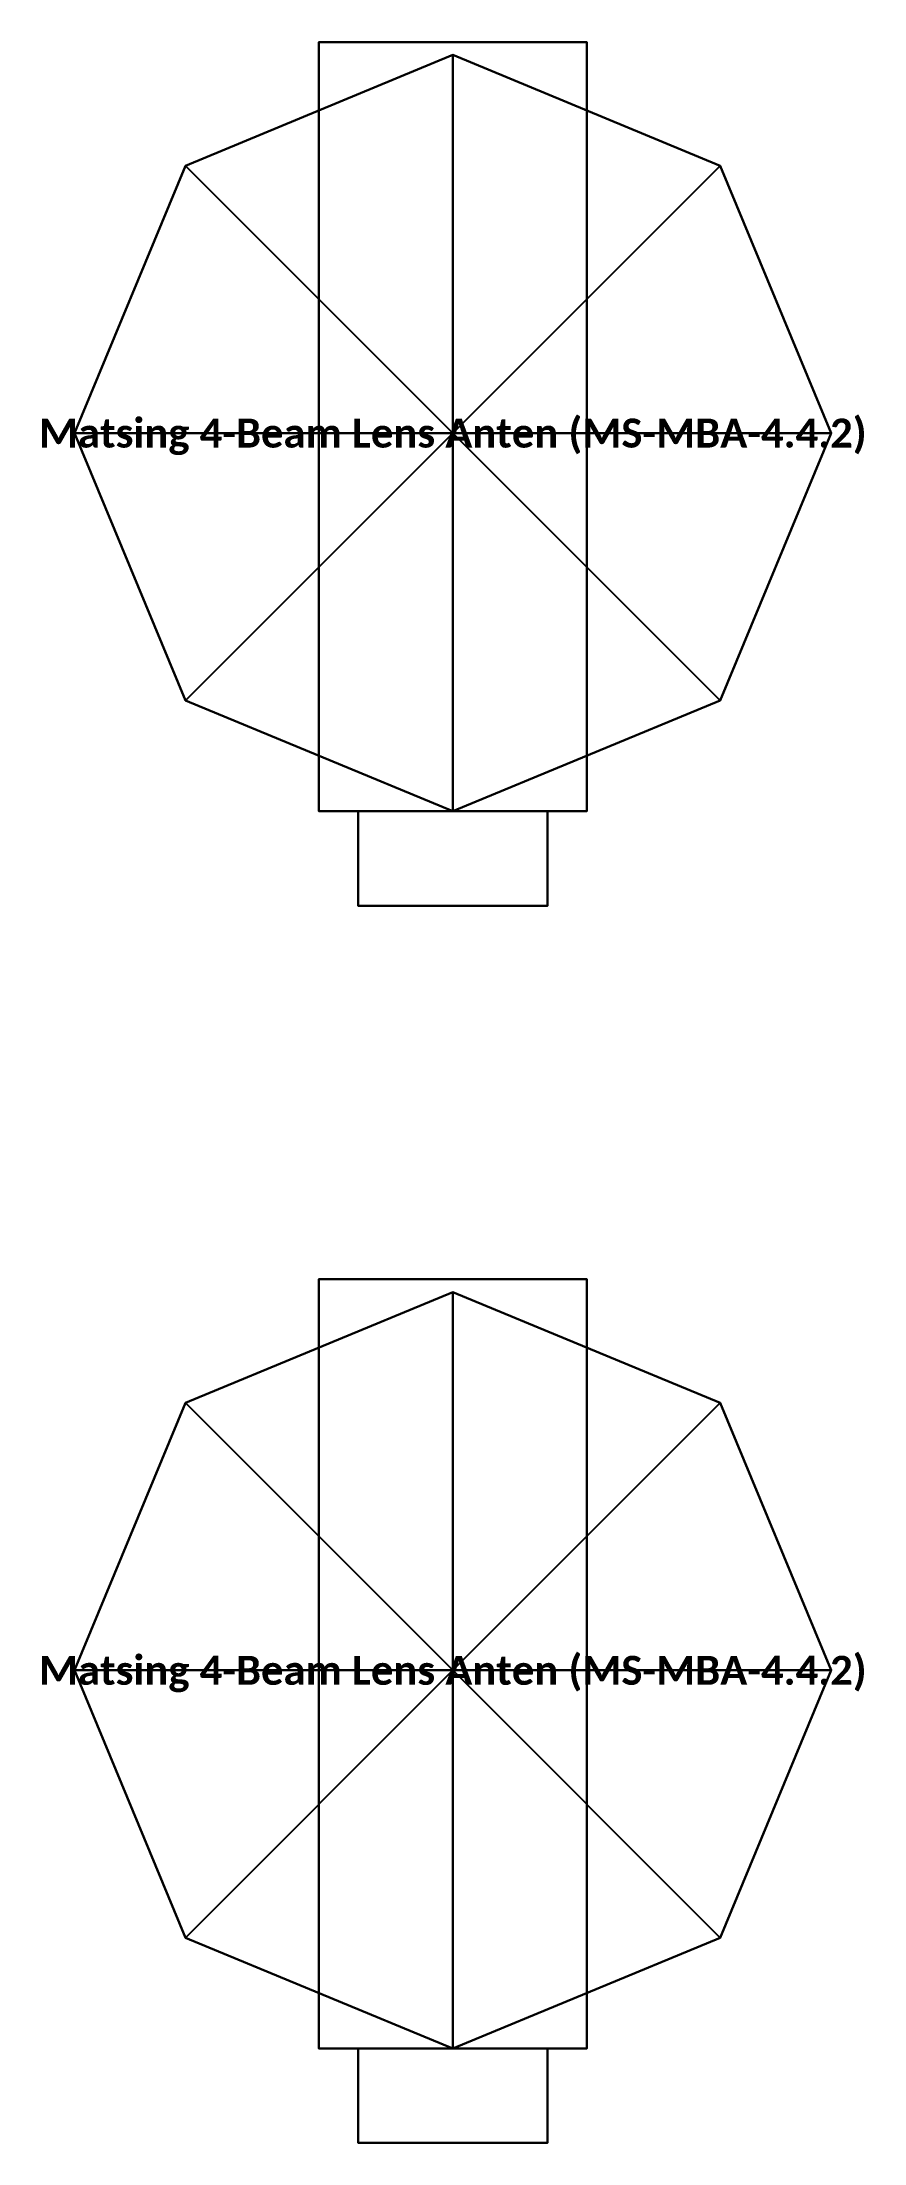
# Model space of a CAD drawing. Header units: metres. Extents: x -25 to 25, y -60.4 to 35.
# Drawn here: x -17.49 to -15.51, y -24.14 to -19.06 of the extents above; entities that cross this region are included whole.
import ezdxf
from ezdxf.enums import TextEntityAlignment as Align

# ---------------------------------------------------------------- set-up
doc = ezdxf.new("R2010")
doc.units = ezdxf.units.M
doc.layers.add('EKP_ANTEN_TASIYICI_KOL', color=141, linetype='CONTINUOUS')
doc.layers.add('EKP_MATSING_ANTEN', color=2, linetype='CONTINUOUS')
doc.styles.get("Standard").update_dxf_attribs({"font": 'calibrib.ttf'})

msp = doc.modelspace()

# ---------------------------------------------------------------- texts
at = {"layer": 'EKP_MATSING_ANTEN'}
for p in [(-16.5, -20.0098), (-16.5, -22.9998)]:
    msp.add_text('Matsing 4-Beam Lens Anten (MS-MBA-4.4.2)', height=0.07, dxfattribs=at).set_placement(p, align=Align.MIDDLE_CENTER)

# ---------------------------------------------------------------- linework, layer by layer
at = {"layer": 'EKP_ANTEN_TASIYICI_KOL'}
for p, q in [((-16.1764, -19.0648, 22.5159), (-16.8236, -19.0648, 22.5159)), ((-16.8236, -19.0648, 22.5159), (-16.8236, -20.9236, 22.5159)), ((-16.1764, -19.0648, 25.8711), (-16.8236, -19.0648, 25.8711)), ((-16.8236, -19.0648, 25.8711), (-16.8236, -20.9236, 25.8711)), ((-16.8236, -19.0648, 22.5159), (-16.8236, -19.0648, 25.8711)), ((-16.1764, -20.9236, 22.5159), (-16.1764, -19.0648, 22.5159)), ((-16.1764, -20.9236, 25.8711), (-16.1764, -19.0648, 25.8711)), ((-16.1764, -19.0648, 22.5159), (-16.1764, -19.0648, 25.8711)), ((-16.8236, -20.9236, 22.5159), (-16.1764, -20.9236, 22.5159)), ((-16.8236, -20.9236, 25.8711), (-16.1764, -20.9236, 25.8711)), ((-16.8236, -20.9236, 22.5159), (-16.8236, -20.9236, 25.8711)), ((-16.1764, -20.9236, 22.5159), (-16.1764, -20.9236, 25.8711)), ((-16.1764, -22.0548, 22.2559), (-16.8236, -22.0548, 22.2559)), ((-16.8236, -22.0548, 22.2559), (-16.8236, -23.9136, 22.2559)), ((-16.1764, -22.0548, 25.6111), (-16.8236, -22.0548, 25.6111)), ((-16.8236, -22.0548, 25.6111), (-16.8236, -23.9136, 25.6111)), ((-16.8236, -22.0548, 22.2559), (-16.8236, -22.0548, 25.6111)), ((-16.1764, -23.9136, 22.2559), (-16.1764, -22.0548, 22.2559)), ((-16.1764, -23.9136, 25.6111), (-16.1764, -22.0548, 25.6111)), ((-16.1764, -22.0548, 22.2559), (-16.1764, -22.0548, 25.6111)), ((-16.8236, -23.9136, 22.2559), (-16.1764, -23.9136, 22.2559)), ((-16.8236, -23.9136, 25.6111), (-16.1764, -23.9136, 25.6111)), ((-16.8236, -23.9136, 22.2559), (-16.8236, -23.9136, 25.6111)), ((-16.1764, -23.9136, 22.2559), (-16.1764, -23.9136, 25.6111))]:
    msp.add_line(p, q, dxfattribs=at)
for points in [[(-16.8236, -20.9236, 22.5159), (-16.1764, -20.9236, 22.5159), (-16.1764, -19.0648, 22.5159), (-16.8236, -19.0648, 22.5159)], [(-16.8236, -20.9236, 25.8711), (-16.1764, -20.9236, 25.8711), (-16.1764, -19.0648, 25.8711), (-16.8236, -19.0648, 25.8711)], [(-16.8236, -19.0648, 22.5159), (-16.1764, -19.0648, 22.5159), (-16.1764, -19.0648, 25.8711), (-16.8236, -19.0648, 25.8711)], [(-16.8236, -20.9236, 22.5159), (-16.8236, -19.0648, 22.5159), (-16.8236, -19.0648, 25.8711), (-16.8236, -20.9236, 25.8711)], [(-16.1764, -20.9236, 22.5159), (-16.1764, -19.0648, 22.5159), (-16.1764, -19.0648, 25.8711), (-16.1764, -20.9236, 25.8711)], [(-16.8236, -20.9236, 22.5159), (-16.1764, -20.9236, 22.5159), (-16.1764, -20.9236, 25.8711), (-16.8236, -20.9236, 25.8711)], [(-16.8236, -23.9136, 22.2559), (-16.1764, -23.9136, 22.2559), (-16.1764, -22.0548, 22.2559), (-16.8236, -22.0548, 22.2559)], [(-16.8236, -23.9136, 25.6111), (-16.1764, -23.9136, 25.6111), (-16.1764, -22.0548, 25.6111), (-16.8236, -22.0548, 25.6111)], [(-16.8236, -22.0548, 22.2559), (-16.1764, -22.0548, 22.2559), (-16.1764, -22.0548, 25.6111), (-16.8236, -22.0548, 25.6111)], [(-16.8236, -23.9136, 22.2559), (-16.8236, -22.0548, 22.2559), (-16.8236, -22.0548, 25.6111), (-16.8236, -23.9136, 25.6111)], [(-16.1764, -23.9136, 22.2559), (-16.1764, -22.0548, 22.2559), (-16.1764, -22.0548, 25.6111), (-16.1764, -23.9136, 25.6111)], [(-16.8236, -23.9136, 22.2559), (-16.1764, -23.9136, 22.2559), (-16.1764, -23.9136, 25.6111), (-16.8236, -23.9136, 25.6111)]]:
    msp.add_3dface(points, dxfattribs=at)
at = {"layer": 'EKP_MATSING_ANTEN'}
for p, q in [((-16.5, -19.0959, 22.5159), (-17.1462, -19.3636, 22.5159)), ((-16.5, -19.0959, 23.9318), (-17.1462, -19.3636, 23.9318)), ((-15.8538, -19.3636, 22.5159), (-16.5, -19.0959, 22.5159)), ((-15.8538, -19.3636, 23.9318), (-16.5, -19.0959, 23.9318)), ((-16.5, -19.0959, 22.5159), (-16.5, -19.0959, 23.9318)), ((-17.1462, -19.3636, 22.5159), (-17.4138, -20.0098, 22.5159)), ((-17.1462, -19.3636, 23.9318), (-17.4138, -20.0098, 23.9318)), ((-17.1462, -19.3636, 22.5159), (-17.1462, -19.3636, 23.9318)), ((-15.5862, -20.0098, 22.5159), (-15.8538, -19.3636, 22.5159)), ((-15.5862, -20.0098, 23.9318), (-15.8538, -19.3636, 23.9318)), ((-15.8538, -19.3636, 22.5159), (-15.8538, -19.3636, 23.9318)), ((-17.4138, -20.0098, 22.5159), (-17.1462, -20.6559, 22.5159)), ((-17.4138, -20.0098, 23.9318), (-17.1462, -20.6559, 23.9318)), ((-17.4138, -20.0098, 22.5159), (-17.4138, -20.0098, 23.9318)), ((-15.8538, -20.6559, 22.5159), (-15.5862, -20.0098, 22.5159)), ((-15.8538, -20.6559, 23.9318), (-15.5862, -20.0098, 23.9318)), ((-15.5862, -20.0098, 22.5159), (-15.5862, -20.0098, 23.9318)), ((-17.1462, -20.6559, 22.5159), (-16.5, -20.9236, 22.5159)), ((-17.1462, -20.6559, 23.9318), (-16.5, -20.9236, 23.9318)), ((-17.1462, -20.6559, 22.5159), (-17.1462, -20.6559, 23.9318)), ((-16.5, -20.9236, 22.5159), (-15.8538, -20.6559, 22.5159)), ((-16.5, -20.9236, 23.9318), (-15.8538, -20.6559, 23.9318)), ((-15.8538, -20.6559, 22.5159), (-15.8538, -20.6559, 23.9318)), ((-16.2715, -20.9236, 22.6575), (-16.7285, -20.9236, 22.6575)), ((-16.7285, -20.9236, 22.6575), (-16.7285, -21.152, 22.6575)), ((-16.2715, -20.9236, 23.7902), (-16.7285, -20.9236, 23.7902)), ((-16.7285, -20.9236, 23.7902), (-16.7285, -21.152, 23.7902)), ((-16.7285, -20.9236, 22.6575), (-16.7285, -20.9236, 23.7902)), ((-16.5, -20.9236, 22.5159), (-16.5, -20.9236, 23.9318)), ((-16.2715, -21.152, 22.6575), (-16.2715, -20.9236, 22.6575)), ((-16.2715, -21.152, 23.7902), (-16.2715, -20.9236, 23.7902)), ((-16.2715, -20.9236, 22.6575), (-16.2715, -20.9236, 23.7902)), ((-16.7285, -21.152, 22.6575), (-16.2715, -21.152, 22.6575)), ((-16.7285, -21.152, 23.7902), (-16.2715, -21.152, 23.7902)), ((-16.7285, -21.152, 22.6575), (-16.7285, -21.152, 23.7902)), ((-16.2715, -21.152, 22.6575), (-16.2715, -21.152, 23.7902)), ((-16.5, -22.0859, 22.2559), (-17.1462, -22.3536, 22.2559)), ((-16.5, -22.0859, 23.6718), (-17.1462, -22.3536, 23.6718)), ((-15.8538, -22.3536, 22.2559), (-16.5, -22.0859, 22.2559)), ((-15.8538, -22.3536, 23.6718), (-16.5, -22.0859, 23.6718)), ((-16.5, -22.0859, 22.2559), (-16.5, -22.0859, 23.6718)), ((-17.1462, -22.3536, 22.2559), (-17.4138, -22.9998, 22.2559)), ((-17.1462, -22.3536, 23.6718), (-17.4138, -22.9998, 23.6718)), ((-17.1462, -22.3536, 22.2559), (-17.1462, -22.3536, 23.6718)), ((-15.5862, -22.9998, 22.2559), (-15.8538, -22.3536, 22.2559)), ((-15.5862, -22.9998, 23.6718), (-15.8538, -22.3536, 23.6718)), ((-15.8538, -22.3536, 22.2559), (-15.8538, -22.3536, 23.6718)), ((-17.4138, -22.9998, 22.2559), (-17.1462, -23.6459, 22.2559)), ((-17.4138, -22.9998, 23.6718), (-17.1462, -23.6459, 23.6718)), ((-17.4138, -22.9998, 22.2559), (-17.4138, -22.9998, 23.6718)), ((-15.8538, -23.6459, 22.2559), (-15.5862, -22.9998, 22.2559)), ((-15.8538, -23.6459, 23.6718), (-15.5862, -22.9998, 23.6718)), ((-15.5862, -22.9998, 22.2559), (-15.5862, -22.9998, 23.6718)), ((-17.1462, -23.6459, 22.2559), (-16.5, -23.9136, 22.2559)), ((-17.1462, -23.6459, 23.6718), (-16.5, -23.9136, 23.6718)), ((-17.1462, -23.6459, 22.2559), (-17.1462, -23.6459, 23.6718)), ((-16.5, -23.9136, 22.2559), (-15.8538, -23.6459, 22.2559)), ((-16.5, -23.9136, 23.6718), (-15.8538, -23.6459, 23.6718)), ((-15.8538, -23.6459, 22.2559), (-15.8538, -23.6459, 23.6718)), ((-16.2715, -23.9136, 22.3975), (-16.7285, -23.9136, 22.3975)), ((-16.7285, -23.9136, 22.3975), (-16.7285, -24.142, 22.3975)), ((-16.2715, -23.9136, 23.5302), (-16.7285, -23.9136, 23.5302)), ((-16.7285, -23.9136, 23.5302), (-16.7285, -24.142, 23.5302)), ((-16.7285, -23.9136, 22.3975), (-16.7285, -23.9136, 23.5302)), ((-16.5, -23.9136, 22.2559), (-16.5, -23.9136, 23.6718)), ((-16.2715, -24.142, 22.3975), (-16.2715, -23.9136, 22.3975)), ((-16.2715, -24.142, 23.5302), (-16.2715, -23.9136, 23.5302)), ((-16.2715, -23.9136, 22.3975), (-16.2715, -23.9136, 23.5302)), ((-16.7285, -24.142, 22.3975), (-16.2715, -24.142, 22.3975)), ((-16.7285, -24.142, 23.5302), (-16.2715, -24.142, 23.5302)), ((-16.7285, -24.142, 22.3975), (-16.7285, -24.142, 23.5302)), ((-16.2715, -24.142, 22.3975), (-16.2715, -24.142, 23.5302))]:
    msp.add_line(p, q, dxfattribs=at)
for points in [[(-16.5, -19.0959, 22.5159), (-17.1462, -19.3636, 22.5159), (-17.1462, -19.3636, 23.9318), (-16.5, -19.0959, 23.9318)], [(-16.5, -20.0098, 22.5159), (-16.5, -19.0959, 22.5159), (-17.1462, -19.3636, 22.5159)], [(-16.5, -20.0098, 23.9318), (-16.5, -19.0959, 23.9318), (-17.1462, -19.3636, 23.9318)], [(-15.8538, -19.3636, 22.5159), (-16.5, -19.0959, 22.5159), (-16.5, -19.0959, 23.9318), (-15.8538, -19.3636, 23.9318)], [(-16.5, -20.0098, 22.5159), (-15.8538, -19.3636, 22.5159), (-16.5, -19.0959, 22.5159)], [(-16.5, -20.0098, 23.9318), (-15.8538, -19.3636, 23.9318), (-16.5, -19.0959, 23.9318)], [(-17.1462, -19.3636, 22.5159), (-17.4138, -20.0098, 22.5159), (-17.4138, -20.0098, 23.9318), (-17.1462, -19.3636, 23.9318)], [(-16.5, -20.0098, 22.5159), (-17.1462, -19.3636, 22.5159), (-17.4138, -20.0098, 22.5159)], [(-16.5, -20.0098, 23.9318), (-17.1462, -19.3636, 23.9318), (-17.4138, -20.0098, 23.9318)], [(-16.5, -20.0098, 22.5159), (-15.5862, -20.0098, 22.5159), (-15.8538, -19.3636, 22.5159)], [(-16.5, -20.0098, 23.9318), (-15.5862, -20.0098, 23.9318), (-15.8538, -19.3636, 23.9318)], [(-15.5862, -20.0098, 22.5159), (-15.8538, -19.3636, 22.5159), (-15.8538, -19.3636, 23.9318), (-15.5862, -20.0098, 23.9318)], [(-17.4138, -20.0098, 22.5159), (-17.1462, -20.6559, 22.5159), (-17.1462, -20.6559, 23.9318), (-17.4138, -20.0098, 23.9318)], [(-16.5, -20.0098, 22.5159), (-17.4138, -20.0098, 22.5159), (-17.1462, -20.6559, 22.5159)], [(-16.5, -20.0098, 23.9318), (-17.4138, -20.0098, 23.9318), (-17.1462, -20.6559, 23.9318)], [(-16.5, -20.0098, 22.5159), (-17.1462, -20.6559, 22.5159), (-16.5, -20.9236, 22.5159)], [(-16.5, -20.0098, 23.9318), (-17.1462, -20.6559, 23.9318), (-16.5, -20.9236, 23.9318)], [(-16.5, -20.0098, 22.5159), (-16.5, -20.9236, 22.5159), (-15.8538, -20.6559, 22.5159)], [(-16.5, -20.0098, 23.9318), (-16.5, -20.9236, 23.9318), (-15.8538, -20.6559, 23.9318)], [(-16.5, -20.0098, 22.5159), (-15.8538, -20.6559, 22.5159), (-15.5862, -20.0098, 22.5159)], [(-16.5, -20.0098, 23.9318), (-15.8538, -20.6559, 23.9318), (-15.5862, -20.0098, 23.9318)], [(-15.8538, -20.6559, 22.5159), (-15.5862, -20.0098, 22.5159), (-15.5862, -20.0098, 23.9318), (-15.8538, -20.6559, 23.9318)], [(-17.1462, -20.6559, 22.5159), (-16.5, -20.9236, 22.5159), (-16.5, -20.9236, 23.9318), (-17.1462, -20.6559, 23.9318)], [(-16.5, -20.9236, 22.5159), (-15.8538, -20.6559, 22.5159), (-15.8538, -20.6559, 23.9318), (-16.5, -20.9236, 23.9318)], [(-16.7285, -21.152, 22.6575), (-16.2715, -21.152, 22.6575), (-16.2715, -20.9236, 22.6575), (-16.7285, -20.9236, 22.6575)], [(-16.7285, -21.152, 23.7902), (-16.2715, -21.152, 23.7902), (-16.2715, -20.9236, 23.7902), (-16.7285, -20.9236, 23.7902)], [(-16.7285, -20.9236, 22.6575), (-16.2715, -20.9236, 22.6575), (-16.2715, -20.9236, 23.7902), (-16.7285, -20.9236, 23.7902)], [(-16.7285, -21.152, 22.6575), (-16.7285, -20.9236, 22.6575), (-16.7285, -20.9236, 23.7902), (-16.7285, -21.152, 23.7902)], [(-16.2715, -21.152, 22.6575), (-16.2715, -20.9236, 22.6575), (-16.2715, -20.9236, 23.7902), (-16.2715, -21.152, 23.7902)], [(-16.7285, -21.152, 22.6575), (-16.2715, -21.152, 22.6575), (-16.2715, -21.152, 23.7902), (-16.7285, -21.152, 23.7902)], [(-16.5, -22.0859, 22.2559), (-17.1462, -22.3536, 22.2559), (-17.1462, -22.3536, 23.6718), (-16.5, -22.0859, 23.6718)], [(-16.5, -22.9998, 22.2559), (-16.5, -22.0859, 22.2559), (-17.1462, -22.3536, 22.2559)], [(-16.5, -22.9998, 23.6718), (-16.5, -22.0859, 23.6718), (-17.1462, -22.3536, 23.6718)], [(-15.8538, -22.3536, 22.2559), (-16.5, -22.0859, 22.2559), (-16.5, -22.0859, 23.6718), (-15.8538, -22.3536, 23.6718)], [(-16.5, -22.9998, 22.2559), (-15.8538, -22.3536, 22.2559), (-16.5, -22.0859, 22.2559)], [(-16.5, -22.9998, 23.6718), (-15.8538, -22.3536, 23.6718), (-16.5, -22.0859, 23.6718)], [(-17.1462, -22.3536, 22.2559), (-17.4138, -22.9998, 22.2559), (-17.4138, -22.9998, 23.6718), (-17.1462, -22.3536, 23.6718)], [(-16.5, -22.9998, 22.2559), (-17.1462, -22.3536, 22.2559), (-17.4138, -22.9998, 22.2559)], [(-16.5, -22.9998, 23.6718), (-17.1462, -22.3536, 23.6718), (-17.4138, -22.9998, 23.6718)], [(-16.5, -22.9998, 22.2559), (-15.5862, -22.9998, 22.2559), (-15.8538, -22.3536, 22.2559)], [(-16.5, -22.9998, 23.6718), (-15.5862, -22.9998, 23.6718), (-15.8538, -22.3536, 23.6718)], [(-15.5862, -22.9998, 22.2559), (-15.8538, -22.3536, 22.2559), (-15.8538, -22.3536, 23.6718), (-15.5862, -22.9998, 23.6718)], [(-17.4138, -22.9998, 22.2559), (-17.1462, -23.6459, 22.2559), (-17.1462, -23.6459, 23.6718), (-17.4138, -22.9998, 23.6718)], [(-16.5, -22.9998, 22.2559), (-17.4138, -22.9998, 22.2559), (-17.1462, -23.6459, 22.2559)], [(-16.5, -22.9998, 23.6718), (-17.4138, -22.9998, 23.6718), (-17.1462, -23.6459, 23.6718)], [(-16.5, -22.9998, 22.2559), (-17.1462, -23.6459, 22.2559), (-16.5, -23.9136, 22.2559)], [(-16.5, -22.9998, 23.6718), (-17.1462, -23.6459, 23.6718), (-16.5, -23.9136, 23.6718)], [(-16.5, -22.9998, 22.2559), (-16.5, -23.9136, 22.2559), (-15.8538, -23.6459, 22.2559)], [(-16.5, -22.9998, 23.6718), (-16.5, -23.9136, 23.6718), (-15.8538, -23.6459, 23.6718)], [(-16.5, -22.9998, 22.2559), (-15.8538, -23.6459, 22.2559), (-15.5862, -22.9998, 22.2559)], [(-16.5, -22.9998, 23.6718), (-15.8538, -23.6459, 23.6718), (-15.5862, -22.9998, 23.6718)], [(-15.8538, -23.6459, 22.2559), (-15.5862, -22.9998, 22.2559), (-15.5862, -22.9998, 23.6718), (-15.8538, -23.6459, 23.6718)], [(-17.1462, -23.6459, 22.2559), (-16.5, -23.9136, 22.2559), (-16.5, -23.9136, 23.6718), (-17.1462, -23.6459, 23.6718)], [(-16.5, -23.9136, 22.2559), (-15.8538, -23.6459, 22.2559), (-15.8538, -23.6459, 23.6718), (-16.5, -23.9136, 23.6718)], [(-16.7285, -24.142, 22.3975), (-16.2715, -24.142, 22.3975), (-16.2715, -23.9136, 22.3975), (-16.7285, -23.9136, 22.3975)], [(-16.7285, -24.142, 23.5302), (-16.2715, -24.142, 23.5302), (-16.2715, -23.9136, 23.5302), (-16.7285, -23.9136, 23.5302)], [(-16.7285, -23.9136, 22.3975), (-16.2715, -23.9136, 22.3975), (-16.2715, -23.9136, 23.5302), (-16.7285, -23.9136, 23.5302)], [(-16.7285, -24.142, 22.3975), (-16.7285, -23.9136, 22.3975), (-16.7285, -23.9136, 23.5302), (-16.7285, -24.142, 23.5302)], [(-16.2715, -24.142, 22.3975), (-16.2715, -23.9136, 22.3975), (-16.2715, -23.9136, 23.5302), (-16.2715, -24.142, 23.5302)], [(-16.7285, -24.142, 22.3975), (-16.2715, -24.142, 22.3975), (-16.2715, -24.142, 23.5302), (-16.7285, -24.142, 23.5302)]]:
    msp.add_3dface(points, dxfattribs=at)

msp.set_redraw_order([(e.dxf.handle, doc.entitydb.next_handle()) for e in msp.query("TEXT MTEXT ATTDEF DIMENSION ARC_DIMENSION")])  # texts and dimensions are drawn at this point

doc.saveas('drawing.dxf')
